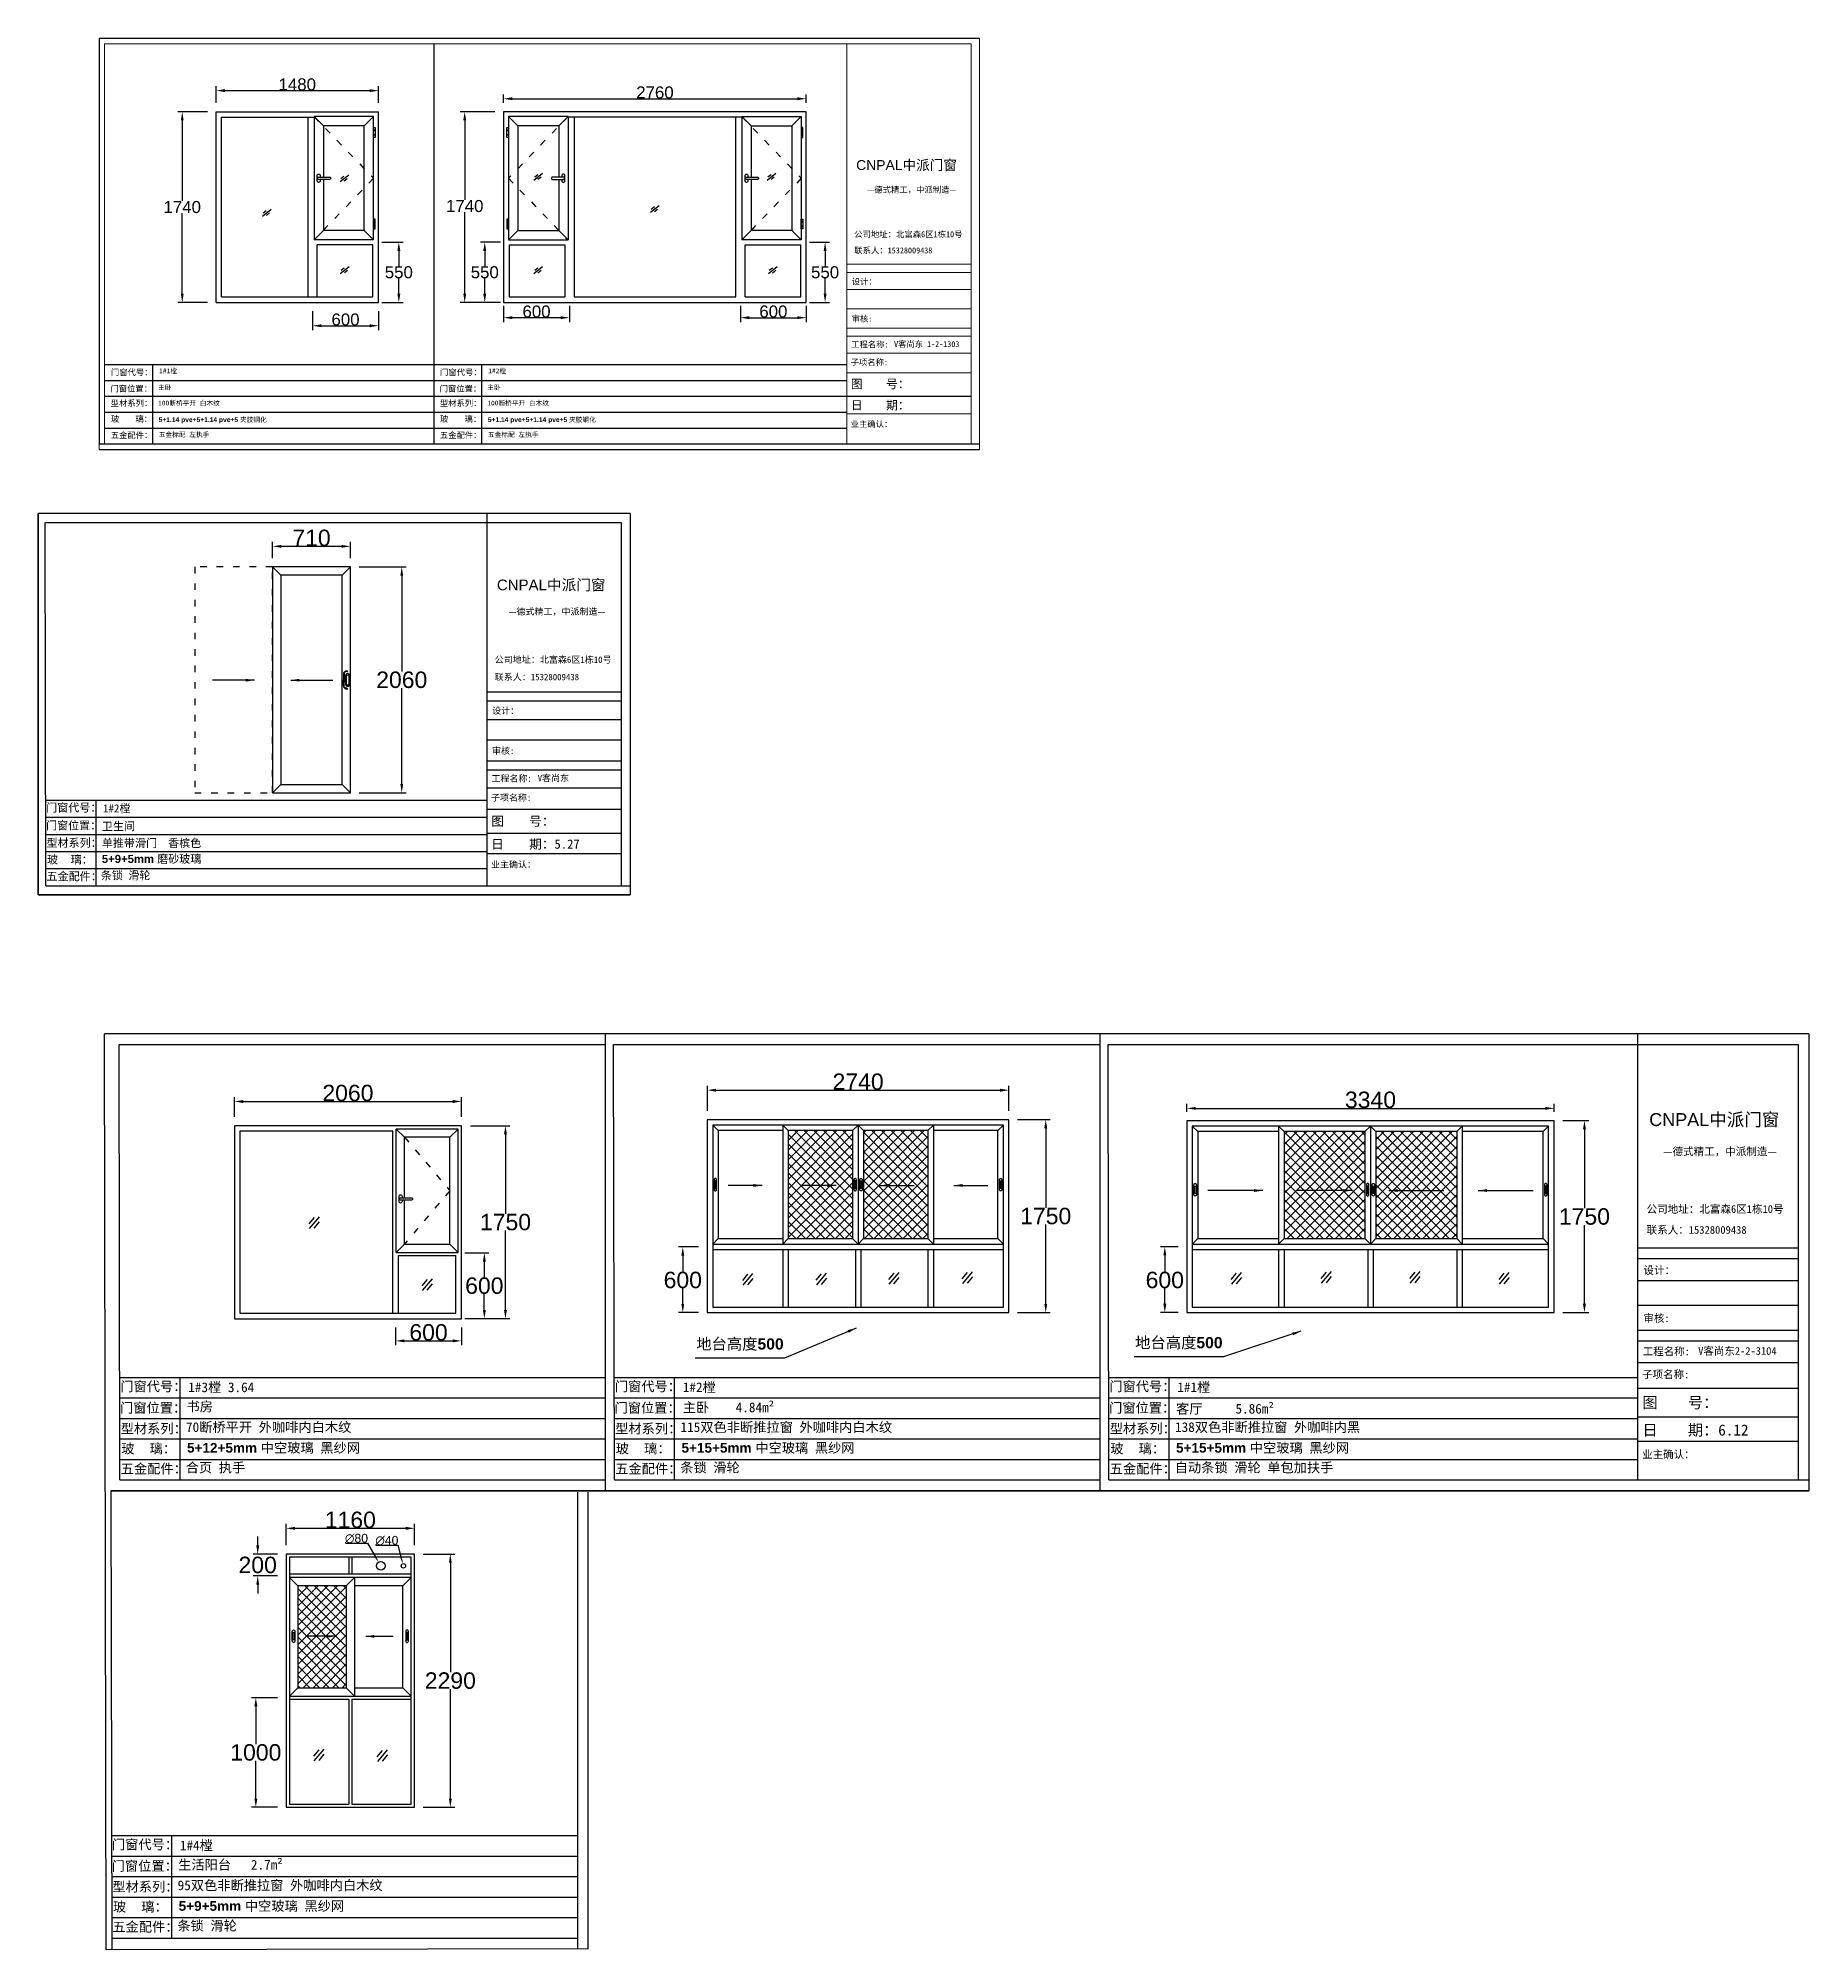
# Model space of a CAD drawing. Header units: inches. Extents: x -138455 to 599497, y -747149 to 13167.
# Drawn here: x 133857 to 150004, y -9799 to 7635 of the extents above; entities that cross this region are included whole.
import ezdxf

# ---------------------------------------------------------------- set-up
doc = ezdxf.new("R2010")
doc.units = ezdxf.units.IN
doc.header["$MEASUREMENT"] = 0
doc.header["$PDMODE"] = 35
doc.header["$PDSIZE"] = -3
doc.linetypes.add('ACAD_ISO03W100', pattern=[30, 12, -18])
doc.layers.add('0 @ 1', color=7, linetype='Continuous')
doc.styles.add('Annotative', font='arialbd.ttf')
doc.styles.add('MtXpl_', font='')
doc.styles.get("Standard").update_dxf_attribs({"font": 'arial.ttf'})
doc.styles.get('MtXpl_').set_extended_font_data('SimSun')
doc.dimstyles.get("Standard").update_dxf_attribs({"dimtxt": 80, "dimasz": 70, "dimexe": 40, "dimexo": 80, "dimgap": 0, "dimtad": 1, "dimtih": 1, "dimtoh": 1, "dimdec": 0, "dimzin": 0, "dimdsep": 46, "dimtxsty": 'Standard', "dimcen": 0.09, "dimadec": 0, "dimazin": 0, "dimtfac": 1, "dimtdec": 0, "dimtofl": 0, "dimtmove": 0, "dimatfit": 3, "dimfxl": 0, "dimtolj": 1, "dimtzin": 0, "dimarcsym": 0})

msp = doc.modelspace()

# ---------------------------------------------------------------- texts
for height, p in [(90.84, (141316.2, 6432.8)), (117.41, (148549.1, -2286.2))]:
    msp.add_text('CNPAL', height=height).set_placement(p)
at = {"style": 'MtXpl_'}
for s, height, p in [('中派门窗', 90.84, (141739.3, 6432.8)), ('—德式精工，中派制造—', 54.505, (141414.6, 6226)), ('公司地址：北富森6区1栋10号', 54.505, (141298.1, 5819.7)), ('联系人：15328009438', 54.505, (141298.1, 5672.6)), ('设计：', 54.17, (141276.2, 5387.8)), ('审核:', 54.17, (141275.2, 5049.3)), ('子项名称:', 54.17, (141266.7, 4653.1)), ('工程名称:', 54.17, (141270.8, 4815)), ('V客尚东 1-2-1303', 54.168, (141661.8, 4818.5)), ('门窗代号：', 54.17, (134519.3, 4561.1)), ('门窗代号：', 54.17, (137521.2, 4561.1)), ('门窗位置：', 54.17, (134515.5, 4412)), ('门窗位置：', 54.17, (137517.5, 4412)), ('图    号：', 78.49, (141268.3, 4442.2)), ('型材系列：', 54.17, (134517.5, 4279.4)), ('玻    璃：', 54.17, (134519.7, 4135.7)), ('型材系列：', 54.17, (137519.4, 4279.4)), ('玻    璃：', 54.17, (137521.6, 4135.7)), ('日    期：', 78.49, (141268.3, 4248.4)), ('五金配件：', 54.17, (134517.7, 3987.2)), ('五金配件：', 54.17, (137519.6, 3987.2)), ('业主确认：', 54.17, (141266.6, 4088.5)), ('中派门窗', 117.41, (149096, -2286.2)), ('—德式精工，中派制造—', 70.445, (148676.3, -2553.5)), ('公司地址：北富森6区1栋10号', 70.445, (148525.7, -3078.6)), ('联系人：15328009438', 70.445, (148525.7, -3268.6)), ('设计：', 70.01, (148497.5, -3636.7)), ('审核:', 70.01, (148496.2, -4074.3)), ('工程名称:', 70.01, (148490.5, -4377)), ('V客尚东2-2-3104', 70.008, (148995.8, -4372.6)), ('子项名称:', 70.01, (148485.2, -4586.4)), ('图    号：', 101.44, (148487.3, -4858.9)), ('日    期：6.12', 101.44, (148487.3, -5109.4)), ('业主确认：', 70.01, (148485.1, -5316))]:
    msp.add_text(s, height=height, dxfattribs=at).set_placement(p)
at = {"layer": '0 @ 1', "style": 'Annotative'}
for s, height, p in [('地台高度500', 102.37, (139857.9, -4324.8)), ('地台高度500', 102.37, (143860.7, -4313)), ('门窗代号：', 88.45, (134604.9, -4704.7)), ('门窗代号：', 88.45, (139114.9, -4704.7)), ('门窗代号：', 88.45, (143625, -4704.7)), ('门窗位置：', 88.45, (134603, -4900.4)), ('门窗位置：', 88.45, (139113, -4900.4)), ('门窗位置：', 88.45, (143623.1, -4900.4)), ('型材系列：', 88.45, (134608.5, -5089.7)), ('型材系列：', 88.45, (139118.6, -5089.7)), ('型材系列：', 88.45, (143628.6, -5089.7)), ('玻    璃：', 88.45, (134614.3, -5272.4)), ('玻    璃：', 88.45, (139124.3, -5272.4)), ('玻    璃：', 88.45, (143634.4, -5272.4)), ('五金配件：', 88.45, (134608.7, -5455.4)), ('五金配件：', 88.45, (139118.8, -5455.4)), ('五金配件：', 88.45, (143628.8, -5455.4)), ('门窗代号：', 88.45, (134528.7, -8883.3)), ('门窗位置：', 88.45, (134526.8, -9079)), ('型材系列：', 88.45, (134532.3, -9268.3)), ('玻    璃：', 88.45, (134538.1, -9451)), ('五金配件：', 88.45, (134532.5, -9634))]:
    msp.add_text(s, height=height, dxfattribs=at).set_placement(p)
at = {"layer": '0 @ 1', "attachment_point": 1, "style": 'Annotative'}
for s, width, heights, insert, char_height in [('{\\fSimSun|b1|i0|c134|p2;1#1樘}', 4396.385, [0], (134958.5, 4623.5), 43.596), ('{\\fSimSun|b1|i0|c134|p2;1#2樘}', 4396.385, [0], (137960.4, 4623.5), 43.596), ('{\\fSimSun|b1|i0|c134|p2;主卧}', 4396.385, [0], (134949.6, 4472.1), 43.596), ('{\\fSimSun|b1|i0|c134|p2;主卧}', 4396.385, [0], (137951.5, 4472.1), 43.596), ('{\\fSimSun|b1|i0|c134|p2;100断桥平开 白木纹}', 4396.385, [0], (134949.6, 4329.9), 43.596), ('5+1.14 pve+5+1.14 pve+5 {\\fSimSun|b1|i0|c134|p2;夹胶钢化}', 4396.385, [56.8], (134954.8, 4178.2), 43.596), ('{\\fSimSun|b1|i0|c134|p2;100断桥平开 白木纹}', 4396.385, [0], (137951.5, 4329.9), 43.596), ('5+1.14 pve+5+1.14 pve+5 {\\fSimSun|b1|i0|c134|p2;夹胶钢化}', 4396.385, [56.8], (137956.7, 4178.2), 43.596), ('{\\fSimSun|b1|i0|c134|p2;五金标配 左执手}', 4396.385, [0], (134955.7, 4041.9), 43.596), ('{\\fSimSun|b1|i0|c134|p2;五金标配 左执手}', 4396.385, [0], (137957.6, 4041.9), 43.596), ('{\\fSimSun|b1|i0|c134|p2;1#3樘 3.64}', 4396.385, [0], (135224.8, -4624.6), 88.447), ('{\\fSimSun|b1|i0|c134|p2;1#2樘}', 4396.385, [0], (139734.9, -4624.6), 88.447), ('{\\fSimSun|b1|i0|c134|p2;1#1樘}', 4396.385, [0], (144244.9, -4624.6), 88.447), ('{\\fSimSun|b1|i0|c134|p2;书房}', 4396.385, [0], (135208.9, -4800.5), 88.447), ('{\\fSimSun|b1|i0|c134|p2;主卧    4.84m²}', 4396.385, [0], (139735.6, -4808), 88.447), ('{\\fSimSun|b1|i0|c134|p2;客厅     5.86m²}', 4396.385, [0], (144233.4, -4820.3), 88.447), ('{\\fSimSun|b1|i0|c134|p2;70断桥平开 外咖啡内白木纹}', 4396.385, [0], (135204.3, -4988.2), 88.447), ('{\\fSimSun|b1|i0|c134|p2;115双色非断推拉窗 外咖啡内白木纹}', 4396.385, [0], (139714.3, -4988.2), 88.447), ('{\\fSimSun|b1|i0|c134|p2;138双色非断推拉窗 外咖啡内黑}', 4396.385, [0], (144224.3, -4988.2), 88.447), ('5+12+5mm {\\fSimSun|b1|i0|c134|p2;中空玻璃 黑纱网}', 5972.399, [0], (135213.3, -5176.7), 88.447), ('5+15+5mm {\\fSimSun|b1|i0|c134|p2;中空玻璃 黑纱网}', 5972.399, [0], (139723.3, -5176.7), 88.447), ('5+15+5mm {\\fSimSun|b1|i0|c134|p2;中空玻璃 黑纱网}', 5972.399, [0], (144233.4, -5176.7), 88.447), ('{\\fSimSun|b1|i0|c134|p2;合页 执手}', 4396.385, [0], (135201.5, -5356.7), 88.447), ('{\\fSimSun|b1|i0|c134|p2;条锁 滑轮 }', 4396.385, [0], (139711.5, -5356.7), 88.447), ('{\\fSimSun|b1|i0|c134|p2;自动条锁 滑轮 单包加扶手}', 4396.385, [0], (144221.5, -5356.7), 88.447), ('{\\fSimSun|b1|i0|c134|p2;1#4樘}', 4396.385, [0], (135148.6, -8803.2), 88.447), ('{\\fSimSun|b1|i0|c134|p2;生活阳台   2.7m²}', 4396.385, [0], (135132.7, -8979.1), 88.447), ('{\\fSimSun|b1|i0|c134|p2;95双色非断推拉窗 外咖啡内白木纹}', 4396.385, [0], (135128, -9166.9), 88.447), ('5+9+5mm {\\fSimSun|b1|i0|c134|p2;中空玻璃 黑纱网}', 5972.399, [0], (135137.1, -9355.4), 88.447), ('{\\fSimSun|b1|i0|c134|p2;条锁 滑轮}', 4396.385, [0], (135125.3, -9535.3), 88.447)]:
    msp.add_mtext_dynamic_manual_height_columns(s, width=width, gutter_width=903.5, heights=heights, dxfattribs=dict(at, insert=insert, char_height=char_height))

# ---------------------------------------------------------------- blocks, each defined once
blk = doc.blocks.new('*D190')
at = {"color": 0, "lineweight": -2, "transparency": 16777216}
for p, q in [((280641, -82265), (281069, -82265)), ((281029, -82345), (281029, -83219)), ((281029, -84245), (281029, -83372)), ((280641, -84325), (281069, -84325))]:
    blk.add_line(p, q, dxfattribs=at)
at = {"color": 0, "transparency": 16777216}
for points in [[(281016, -82345), (281042, -82345), (281029, -82265)], [(281016, -84245), (281042, -84245), (281029, -84325)]]:
    blk.add_solid(points, dxfattribs=at)
at = {"layer": 'Defpoints', "color": 0, "transparency": 16777216}
for p in [(280561, -82265), (280561, -84325), (281029, -84325)]:
    blk.add_point(p, dxfattribs=at)
at = {"color": 0, "transparency": 16777216, "insert": (281029, -83295), "char_height": 150, "attachment_point": 5}
blk.add_mtext('\\A1;2060', dxfattribs=at)
blk = doc.blocks.new('*D191')
at = {"color": 0, "lineweight": -2, "transparency": 16777216}
for p, q in [((279850, -82185), (279850, -82037)), ((279930, -82077), (280480, -82077)), ((280560, -82185), (280560, -82037))]:
    blk.add_line(p, q, dxfattribs=at)
at = {"color": 0, "transparency": 16777216}
for points in [[(279930, -82064), (279930, -82090), (279850, -82077)], [(280480, -82064), (280480, -82090), (280560, -82077)]]:
    blk.add_solid(points, dxfattribs=at)
at = {"layer": 'Defpoints', "color": 0, "transparency": 16777216}
for p in [(280560, -82077), (279850, -82265), (280560, -82265)]:
    blk.add_point(p, dxfattribs=at)
at = {"color": 0, "transparency": 16777216, "insert": (280206, -82001), "char_height": 150, "attachment_point": 5}
blk.add_mtext('\\A1;710', dxfattribs=at)
blk = doc.blocks.new('123hhh')
for centre, radius, start, end in [((280724, -83285), 15, 176.7622, 183.2378), ((280706, -83231), 10, 16.4502, 30.1514), ((280706, -83339), 10, 329.8486, 343.5498)]:
    blk.add_arc(centre, radius, start, end)
for points, knots in [([(280692, -83211), (280689, -83211), (280685, -83210), (280685, -83215), (280690, -83217), (280696, -83217), (280704, -83219), (280711, -83226), (280713, -83239), (280712, -83254), (280711, -83268), (280709, -83277), (280709, -83282), (280709, -83284)], [0, 0, 0, 0, 6.082763, 8.582763, 11.318747, 19.461781, 26.725965, 36.438119, 46.233865, 64.642794, 80.276332, 88.205882, 94.390611, 94.390611, 94.390611, 94.390611]), ([(280692, -83359), (280689, -83359), (280685, -83360), (280685, -83355), (280690, -83353), (280696, -83353), (280704, -83351), (280711, -83344), (280713, -83331), (280712, -83316), (280711, -83302), (280709, -83293), (280709, -83288), (280709, -83286)], [0, 0, 0, 0, 6.082763, 8.582763, 11.318747, 19.461781, 26.725965, 36.438119, 46.233865, 64.642794, 80.276332, 88.205882, 94.390611, 94.390611, 94.390611, 94.390611]), ([(280715, -83226), (280712, -83222), (280707, -83214), (280697, -83212), (280692, -83211)], [0.93741, 0.93741, 0.93741, 0.93741, 13.606526, 29.417915, 29.417915, 29.417915, 29.417915]), ([(280716, -83229), (280716, -83230), (280717, -83234), (280717, -83249), (280717, -83266), (280717, -83280), (280717, -83285)], [1.197256, 1.197256, 1.197256, 1.197256, 5.358743, 14.155697, 44.084834, 57.684594, 57.684594, 57.684594, 57.684594]), ([(280716, -83341), (280716, -83340), (280717, -83336), (280717, -83321), (280717, -83304), (280717, -83290), (280717, -83285)], [1.197256, 1.197256, 1.197256, 1.197256, 5.358743, 14.155697, 44.084834, 57.684594, 57.684594, 57.684594, 57.684594]), ([(280715, -83344), (280712, -83348), (280707, -83356), (280697, -83358), (280692, -83359)], [0.93741, 0.93741, 0.93741, 0.93741, 13.606526, 29.417915, 29.417915, 29.417915, 29.417915])]:
    blk.add_open_spline(points, degree=3, knots=knots)
blk = doc.blocks.new('*D491')
at = {"color": 0, "lineweight": -2, "transparency": 16777216}
for p, q in [((136989, 5775), (137185, 5775)), ((137145, 5695), (137145, 5556)), ((137145, 5305), (137145, 5444)), ((136989, 5225), (137185, 5225))]:
    blk.add_line(p, q, dxfattribs=at)
at = {"color": 0, "transparency": 16777216}
for points in [[(137132, 5695), (137159, 5695), (137145, 5775)], [(137132, 5305), (137159, 5305), (137145, 5225)]]:
    blk.add_solid(points, dxfattribs=at)
at = {"layer": 'Defpoints', "color": 0, "transparency": 16777216}
for p in [(136909, 5775), (136909, 5225), (137145, 5225)]:
    blk.add_point(p, dxfattribs=at)
at = {"color": 0, "transparency": 16777216, "insert": (137145, 5500), "char_height": 110, "attachment_point": 5}
blk.add_mtext('\\A1;550', dxfattribs=at)
blk = doc.blocks.new('*D496')
at = {"color": 0, "lineweight": -2, "transparency": 16777216}
for p, q in [((140891, 5775), (141073, 5775)), ((141033, 5695), (141033, 5556)), ((141033, 5305), (141033, 5444)), ((140891, 5225), (141073, 5225))]:
    blk.add_line(p, q, dxfattribs=at)
at = {"color": 0, "transparency": 16777216}
for points in [[(141020, 5695), (141046, 5695), (141033, 5775)], [(141020, 5305), (141046, 5305), (141033, 5225)]]:
    blk.add_solid(points, dxfattribs=at)
at = {"layer": 'Defpoints', "color": 0, "transparency": 16777216}
for p in [(140811, 5775), (140811, 5225), (141033, 5225)]:
    blk.add_point(p, dxfattribs=at)
at = {"color": 0, "transparency": 16777216, "insert": (141033, 5500), "char_height": 110, "attachment_point": 5}
blk.add_mtext('\\A1;550', dxfattribs=at)
blk = doc.blocks.new('23zdsa')
for p, q in [((141281, -2940), (141266, -2940)), ((141266, -2940), (141266, -3030)), ((141281, -2960), (141266, -2960)), ((141281, -3030), (141281, -2940)), ((141281, -2965), (141266, -2965)), ((141266, -3005), (141281, -3005)), ((141266, -3010), (141281, -3010)), ((141266, -3030), (141281, -3030))]:
    blk.add_line(p, q)
blk = doc.blocks.new('dzcs')
blk.add_lwpolyline([(142096, -3328), (142196, -3328, 0.414214), (142206, -3318), (142206, -3318, 0.414214), (142196, -3308), (142096, -3308, 0.414214), (142086, -3318), (142086, -3318, 0.414214)], format="xyb", close=True)
blk.add_lwpolyline([(142182, -3328), (142182, -3342, 0.414214), (142196, -3355), (142196, -3355, 0.414214), (142209, -3342), (142209, -3294, 0.414214), (142196, -3280), (142196, -3280, 0.414214), (142182, -3294), (142182, -3308)], format="xyb")
blk = doc.blocks.new('*D492')
at = {"color": 0, "lineweight": -2, "transparency": 16777216}
for p, q in [((138101, 5195), (138101, 5046)), ((138621, 5086), (138181, 5086)), ((138701, 5195), (138701, 5046))]:
    blk.add_line(p, q, dxfattribs=at)
at = {"color": 0, "transparency": 16777216}
for points in [[(138181, 5100), (138181, 5073), (138101, 5086)], [(138621, 5100), (138621, 5073), (138701, 5086)]]:
    blk.add_solid(points, dxfattribs=at)
at = {"layer": 'Defpoints', "color": 0, "transparency": 16777216}
for p in [(138101, 5275), (138701, 5275), (138101, 5086)]:
    blk.add_point(p, dxfattribs=at)
at = {"color": 0, "transparency": 16777216, "insert": (138401, 5142), "char_height": 110, "attachment_point": 5}
blk.add_mtext('\\A1;600', dxfattribs=at)
blk = doc.blocks.new('*D493')
at = {"color": 0, "lineweight": -2, "transparency": 16777216}
for p, q in [((140261, 5195), (140261, 5046)), ((140341, 5086), (140781, 5086)), ((140861, 5195), (140861, 5046))]:
    blk.add_line(p, q, dxfattribs=at)
at = {"color": 0, "transparency": 16777216}
for points in [[(140341, 5100), (140341, 5073), (140261, 5086)], [(140781, 5100), (140781, 5073), (140861, 5086)]]:
    blk.add_solid(points, dxfattribs=at)
at = {"layer": 'Defpoints', "color": 0, "transparency": 16777216}
for p in [(140261, 5275), (140861, 5275), (140861, 5086)]:
    blk.add_point(p, dxfattribs=at)
at = {"color": 0, "transparency": 16777216, "insert": (140561, 5142), "char_height": 110, "attachment_point": 5}
blk.add_mtext('\\A1;600', dxfattribs=at)
blk = doc.blocks.new('*D494')
at = {"color": 0, "lineweight": -2, "transparency": 16777216}
for p, q in [((138071, 5775), (137889, 5775)), ((137929, 5695), (137929, 5556)), ((137929, 5305), (137929, 5444)), ((138071, 5225), (137889, 5225))]:
    blk.add_line(p, q, dxfattribs=at)
at = {"color": 0, "transparency": 16777216}
for points in [[(137915, 5695), (137942, 5695), (137929, 5775)], [(137915, 5305), (137942, 5305), (137929, 5225)]]:
    blk.add_solid(points, dxfattribs=at)
at = {"layer": 'Defpoints', "color": 0, "transparency": 16777216}
for p in [(138151, 5775), (137929, 5225), (138151, 5225)]:
    blk.add_point(p, dxfattribs=at)
at = {"color": 0, "transparency": 16777216, "insert": (137929, 5500), "char_height": 110, "attachment_point": 5}
blk.add_mtext('\\A1;550', dxfattribs=at)
blk = doc.blocks.new('*D497')
at = {"color": 0, "lineweight": -2, "transparency": 16777216}
for p, q in [((138101, 7045), (138101, 7123)), ((138181, 7083), (140781, 7083)), ((140861, 7045), (140861, 7123))]:
    blk.add_line(p, q, dxfattribs=at)
at = {"color": 0, "transparency": 16777216}
for points in [[(138181, 7097), (138181, 7070), (138101, 7083)], [(140781, 7097), (140781, 7070), (140861, 7083)]]:
    blk.add_solid(points, dxfattribs=at)
at = {"layer": 'Defpoints', "color": 0, "transparency": 16777216}
for p in [(140861, 7083), (138101, 6965), (140861, 6965)]:
    blk.add_point(p, dxfattribs=at)
at = {"color": 0, "transparency": 16777216, "insert": (139481, 7140), "char_height": 110, "attachment_point": 5}
blk.add_mtext('\\A1;2760', dxfattribs=at)
blk = doc.blocks.new('*D495')
at = {"color": 0, "lineweight": -2, "transparency": 16777216}
for p, q in [((136359, 5145), (136359, 4973)), ((136959, 5145), (136959, 4973)), ((136439, 5013), (136879, 5013))]:
    blk.add_line(p, q, dxfattribs=at)
at = {"color": 0, "transparency": 16777216}
for points in [[(136439, 5026), (136439, 4999), (136359, 5013)], [(136879, 5026), (136879, 4999), (136959, 5013)]]:
    blk.add_solid(points, dxfattribs=at)
at = {"layer": 'Defpoints', "color": 0, "transparency": 16777216}
for p in [(136359, 5225), (136959, 5225), (136959, 5013)]:
    blk.add_point(p, dxfattribs=at)
at = {"color": 0, "transparency": 16777216, "insert": (136659, 5069), "char_height": 110, "attachment_point": 5}
blk.add_mtext('\\A1;600', dxfattribs=at)
blk = doc.blocks.new('*D498')
at = {"color": 0, "lineweight": -2, "transparency": 16777216}
for p, q in [((138021, 6965), (137706, 6965)), ((137746, 6885), (137746, 6160)), ((137746, 5305), (137746, 6048)), ((138021, 5225), (137706, 5225))]:
    blk.add_line(p, q, dxfattribs=at)
at = {"color": 0, "transparency": 16777216}
for points in [[(137733, 6885), (137759, 6885), (137746, 6965)], [(137733, 5305), (137759, 5305), (137746, 5225)]]:
    blk.add_solid(points, dxfattribs=at)
at = {"layer": 'Defpoints', "color": 0, "transparency": 16777216}
for p in [(138101, 6965), (137746, 5225), (138101, 5225)]:
    blk.add_point(p, dxfattribs=at)
at = {"color": 0, "transparency": 16777216, "insert": (137746, 6104), "char_height": 110, "attachment_point": 5}
blk.add_mtext('\\A1;1740', dxfattribs=at)
blk = doc.blocks.new('*D499')
at = {"color": 0, "lineweight": -2, "transparency": 16777216}
for p, q in [((135479, 7045), (135479, 7197)), ((135559, 7157), (136879, 7157)), ((136959, 7045), (136959, 7197))]:
    blk.add_line(p, q, dxfattribs=at)
at = {"color": 0, "transparency": 16777216}
for points in [[(135559, 7171), (135559, 7144), (135479, 7157)], [(136879, 7171), (136879, 7144), (136959, 7157)]]:
    blk.add_solid(points, dxfattribs=at)
at = {"layer": 'Defpoints', "color": 0, "transparency": 16777216}
for p in [(136959, 7157), (135479, 6965), (136959, 6965)]:
    blk.add_point(p, dxfattribs=at)
at = {"color": 0, "transparency": 16777216, "insert": (136219, 7213), "char_height": 110, "attachment_point": 5}
blk.add_mtext('\\A1;1480', dxfattribs=at)
blk = doc.blocks.new('*D500')
at = {"color": 0, "lineweight": -2, "transparency": 16777216}
for p, q in [((135399, 6965), (135130, 6965)), ((135170, 6885), (135170, 6151)), ((135170, 5305), (135170, 6039)), ((135399, 5225), (135130, 5225))]:
    blk.add_line(p, q, dxfattribs=at)
at = {"color": 0, "transparency": 16777216}
for points in [[(135157, 6885), (135183, 6885), (135170, 6965)], [(135157, 5305), (135183, 5305), (135170, 5225)]]:
    blk.add_solid(points, dxfattribs=at)
at = {"layer": 'Defpoints', "color": 0, "transparency": 16777216}
for p in [(135170, 6965), (135479, 6965), (135479, 5225)]:
    blk.add_point(p, dxfattribs=at)
at = {"color": 0, "transparency": 16777216, "insert": (135170, 6095), "char_height": 110, "attachment_point": 5}
blk.add_mtext('\\A1;1740', dxfattribs=at)
blk = doc.blocks.new('*D566')
at = {"color": 0, "lineweight": -2, "transparency": 16777216}
for p, q in [((137368, -6190), (137655, -6190)), ((137615, -6270), (137615, -7268)), ((137615, -8420), (137615, -7421)), ((137368, -8500), (137655, -8500))]:
    blk.add_line(p, q, dxfattribs=at)
at = {"color": 0, "transparency": 16777216}
for points in [[(137602, -6270), (137628, -6270), (137615, -6190)], [(137602, -8420), (137628, -8420), (137615, -8500)]]:
    blk.add_solid(points, dxfattribs=at)
at = {"layer": 'Defpoints', "color": 0, "transparency": 16777216}
for p in [(137288, -6190), (137288, -8500), (137615, -8500)]:
    blk.add_point(p, dxfattribs=at)
at = {"color": 0, "transparency": 16777216, "insert": (137615, -7345), "char_height": 150, "attachment_point": 5}
blk.add_mtext('\\A1;2290', dxfattribs=at)
blk = doc.blocks.new('*D567')
at = {"color": 0, "lineweight": -2, "transparency": 16777216}
for p, q in [((136118, -6110), (136118, -5915)), ((137288, -6110), (137288, -5915)), ((136198, -5955), (137208, -5955))]:
    blk.add_line(p, q, dxfattribs=at)
at = {"color": 0, "transparency": 16777216}
for points in [[(136198, -5942), (136198, -5969), (136118, -5955)], [(137208, -5942), (137208, -5969), (137288, -5955)]]:
    blk.add_solid(points, dxfattribs=at)
at = {"layer": 'Defpoints', "color": 0, "transparency": 16777216}
for p in [(137288, -5955), (136118, -6190), (137288, -6190)]:
    blk.add_point(p, dxfattribs=at)
at = {"color": 0, "transparency": 16777216, "insert": (136703, -5879), "char_height": 150, "attachment_point": 5}
blk.add_mtext('\\A1;1160', dxfattribs=at)
blk = doc.blocks.new('*D568')
at = {"color": 0, "lineweight": -2, "transparency": 16777216}
for p, q in [((135858, -6110), (135858, -6030)), ((136038, -6190), (135818, -6190)), ((136038, -6390), (135818, -6390)), ((135858, -6470), (135858, -6550))]:
    blk.add_line(p, q, dxfattribs=at)
at = {"color": 0, "transparency": 16777216}
for points in [[(135845, -6110), (135872, -6110), (135858, -6190)], [(135845, -6470), (135872, -6470), (135858, -6390)]]:
    blk.add_solid(points, dxfattribs=at)
at = {"layer": 'Defpoints', "color": 0, "transparency": 16777216}
for p in [(136118, -6190), (135858, -6390), (136118, -6390)]:
    blk.add_point(p, dxfattribs=at)
at = {"color": 0, "transparency": 16777216, "insert": (135858, -6290), "char_height": 150, "attachment_point": 5}
blk.add_mtext('\\A1;200', dxfattribs=at)
blk = doc.blocks.new('*D575')
at = {"color": 0, "lineweight": -2, "transparency": 16777216}
for p, q in [((136038, -7500), (135801, -7500)), ((135841, -7580), (135841, -7923)), ((135841, -8420), (135841, -8076)), ((136038, -8500), (135801, -8500))]:
    blk.add_line(p, q, dxfattribs=at)
at = {"color": 0, "transparency": 16777216}
for points in [[(135828, -7580), (135855, -7580), (135841, -7500)], [(135828, -8420), (135855, -8420), (135841, -8500)]]:
    blk.add_solid(points, dxfattribs=at)
at = {"layer": 'Defpoints', "color": 0, "transparency": 16777216}
for p in [(136118, -7500), (135841, -8500), (136118, -8500)]:
    blk.add_point(p, dxfattribs=at)
at = {"color": 0, "transparency": 16777216, "insert": (135841, -8000), "char_height": 150, "attachment_point": 5}
blk.add_mtext('\\A1;1000', dxfattribs=at)
blk = doc.blocks.new('123as')
at = {"color": 0}
for p, q in [((90189, 51387), (90252, 51462)), ((90194, 51330), (90312, 51470)), ((90251, 51335), (90314, 51410))]:
    blk.add_line(p, q, dxfattribs=at)
blk = doc.blocks.new('123z')
at = {"color": 0}
for points in [[(94078, 52755), (94078, 52755, 0.414214), (94088, 52765), (94088, 52845, 0.414214), (94078, 52855), (94078, 52855, 0.414214), (94068, 52845), (94068, 52765, 0.414214)], [(94078, 52775), (94078, 52775, 0.414214), (94083, 52780), (94083, 52830, 0.414214), (94078, 52835), (94078, 52835, 0.414214), (94073, 52830), (94073, 52780, 0.414214)]]:
    blk.add_lwpolyline(points, format="xyb", close=True, dxfattribs=at)
blk = doc.blocks.new('*D576')
at = {"color": 0, "lineweight": -2, "transparency": 16777216}
for p, q in [((136658, -6091), (136859, -6091)), ((136859, -6091), (136940, -6228)), ((136981, -6297), (136981, -6297)), ((136981, -6297), (136981, -6297))]:
    blk.add_line(p, q, dxfattribs=at)
at = {"color": 0, "transparency": 16777216}
blk.add_solid([(136946, -6225), (136934, -6232), (136960, -6263)], dxfattribs=at)
at = {"layer": 'Defpoints', "color": 0, "transparency": 16777216}
for p in [(136960, -6263), (137001, -6332)]:
    blk.add_point(p, dxfattribs=at)
at = {"color": 0, "transparency": 16777216, "insert": (136759, -6048), "char_height": 80, "attachment_point": 5}
blk.add_mtext('\\A1;∅80', dxfattribs=at)
blk = doc.blocks.new('*D577')
at = {"color": 0, "lineweight": -2, "transparency": 16777216}
for p, q in [((136935, -6110), (137137, -6110)), ((137137, -6110), (137171, -6239)), ((137187, -6297), (137187, -6297)), ((137187, -6297), (137187, -6297))]:
    blk.add_line(p, q, dxfattribs=at)
at = {"color": 0, "transparency": 16777216}
blk.add_solid([(137178, -6238), (137165, -6241), (137181, -6278)], dxfattribs=at)
at = {"layer": 'Defpoints', "color": 0, "transparency": 16777216}
for p in [(137181, -6278), (137192, -6317)]:
    blk.add_point(p, dxfattribs=at)
at = {"color": 0, "transparency": 16777216, "insert": (137036, -6067), "char_height": 80, "attachment_point": 5}
blk.add_mtext('\\A1;∅40', dxfattribs=at)
blk = doc.blocks.new('*D569')
at = {"color": 0, "lineweight": -2, "transparency": 16777216}
for p, q in [((144332, -2157), (144332, -2085)), ((147682, -2157), (147682, -2085)), ((144412, -2125), (147602, -2125))]:
    blk.add_line(p, q, dxfattribs=at)
at = {"color": 0, "transparency": 16777216}
for points in [[(144412, -2112), (144412, -2138), (144332, -2125)], [(147602, -2112), (147602, -2138), (147682, -2125)]]:
    blk.add_solid(points, dxfattribs=at)
at = {"layer": 'Defpoints', "color": 0, "transparency": 16777216}
for p in [(144332, -2237), (147682, -2125), (147682, -2237)]:
    blk.add_point(p, dxfattribs=at)
at = {"color": 0, "transparency": 16777216, "insert": (146007, -2048), "char_height": 150, "attachment_point": 5}
blk.add_mtext('\\A1;3340', dxfattribs=at)
blk = doc.blocks.new('*D570')
at = {"color": 0, "lineweight": -2, "transparency": 16777216}
for p, q in [((147762, -2237), (147998, -2237)), ((147958, -2317), (147958, -3036)), ((147958, -3907), (147958, -3189)), ((147762, -3987), (147998, -3987))]:
    blk.add_line(p, q, dxfattribs=at)
at = {"color": 0, "transparency": 16777216}
for points in [[(147945, -2317), (147972, -2317), (147958, -2237)], [(147945, -3907), (147972, -3907), (147958, -3987)]]:
    blk.add_solid(points, dxfattribs=at)
at = {"layer": 'Defpoints', "color": 0, "transparency": 16777216}
for p in [(147682, -2237), (147682, -3987), (147958, -3987)]:
    blk.add_point(p, dxfattribs=at)
at = {"color": 0, "transparency": 16777216, "insert": (147958, -3112), "char_height": 150, "attachment_point": 5}
blk.add_mtext('\\A1;1750', dxfattribs=at)
blk = doc.blocks.new('*D578')
at = {"color": 0, "lineweight": -2, "transparency": 16777216}
for p, q in [((144252, -3387), (144091, -3387)), ((144131, -3467), (144131, -3614)), ((144131, -3907), (144131, -3767)), ((144252, -3987), (144091, -3987))]:
    blk.add_line(p, q, dxfattribs=at)
at = {"color": 0, "transparency": 16777216}
for points in [[(144118, -3467), (144145, -3467), (144131, -3387)], [(144118, -3907), (144145, -3907), (144131, -3987)]]:
    blk.add_solid(points, dxfattribs=at)
at = {"layer": 'Defpoints', "color": 0, "transparency": 16777216}
for p in [(144332, -3387), (144131, -3987), (144332, -3987)]:
    blk.add_point(p, dxfattribs=at)
at = {"color": 0, "transparency": 16777216, "insert": (144131, -3691), "char_height": 150, "attachment_point": 5}
blk.add_mtext('\\A1;600', dxfattribs=at)
blk = doc.blocks.new('*D573')
at = {"color": 0, "lineweight": -2, "transparency": 16777216}
for p, q in [((135646, -2203), (135646, -2022)), ((135726, -2062), (137636, -2062)), ((137716, -2203), (137716, -2022))]:
    blk.add_line(p, q, dxfattribs=at)
at = {"color": 0, "transparency": 16777216}
for points in [[(135726, -2049), (135726, -2076), (135646, -2062)], [(137636, -2049), (137636, -2076), (137716, -2062)]]:
    blk.add_solid(points, dxfattribs=at)
at = {"layer": 'Defpoints', "color": 0, "transparency": 16777216}
for p in [(137716, -2062), (135646, -2283), (137716, -2283)]:
    blk.add_point(p, dxfattribs=at)
at = {"color": 0, "transparency": 16777216, "insert": (136681, -1986), "char_height": 150, "attachment_point": 5}
blk.add_mtext('\\A1;2060', dxfattribs=at)
blk = doc.blocks.new('*D574')
at = {"color": 0, "lineweight": -2, "transparency": 16777216}
for p, q in [((137798, -2283), (138158, -2283)), ((138118, -2363), (138118, -3087)), ((138118, -3963), (138118, -3240)), ((137796, -4043), (138158, -4043))]:
    blk.add_line(p, q, dxfattribs=at)
at = {"color": 0, "transparency": 16777216}
for points in [[(138104, -2363), (138131, -2363), (138118, -2283)], [(138104, -3963), (138131, -3963), (138118, -4043)]]:
    blk.add_solid(points, dxfattribs=at)
at = {"layer": 'Defpoints', "color": 0, "transparency": 16777216}
for p in [(137718, -2283), (137716, -4043), (138118, -4043)]:
    blk.add_point(p, dxfattribs=at)
at = {"color": 0, "transparency": 16777216, "insert": (138118, -3163), "char_height": 150, "attachment_point": 5}
blk.add_mtext('\\A1;1750', dxfattribs=at)
blk = doc.blocks.new('*D564')
at = {"color": 0, "lineweight": -2, "transparency": 16777216}
for p, q in [((137116, -4123), (137116, -4286)), ((137716, -4123), (137716, -4286)), ((137196, -4246), (137636, -4246))]:
    blk.add_line(p, q, dxfattribs=at)
at = {"color": 0, "transparency": 16777216}
for points in [[(137196, -4232), (137196, -4259), (137116, -4246)], [(137636, -4232), (137636, -4259), (137716, -4246)]]:
    blk.add_solid(points, dxfattribs=at)
at = {"layer": 'Defpoints', "color": 0, "transparency": 16777216}
for p in [(137116, -4043), (137716, -4043), (137716, -4246)]:
    blk.add_point(p, dxfattribs=at)
at = {"color": 0, "transparency": 16777216, "insert": (137416, -4169), "char_height": 150, "attachment_point": 5}
blk.add_mtext('\\A1;600', dxfattribs=at)
blk = doc.blocks.new('*D565')
at = {"color": 0, "lineweight": -2, "transparency": 16777216}
for p, q in [((137746, -3443), (137965, -3443)), ((137925, -3523), (137925, -3667)), ((137925, -3963), (137925, -3820)), ((137746, -4043), (137965, -4043))]:
    blk.add_line(p, q, dxfattribs=at)
at = {"color": 0, "transparency": 16777216}
for points in [[(137912, -3523), (137939, -3523), (137925, -3443)], [(137912, -3963), (137939, -3963), (137925, -4043)]]:
    blk.add_solid(points, dxfattribs=at)
at = {"layer": 'Defpoints', "color": 0, "transparency": 16777216}
for p in [(137666, -3443), (137666, -4043), (137925, -4043)]:
    blk.add_point(p, dxfattribs=at)
at = {"color": 0, "transparency": 16777216, "insert": (137925, -3743), "char_height": 150, "attachment_point": 5}
blk.add_mtext('\\A1;600', dxfattribs=at)
blk = doc.blocks.new('*D571')
at = {"color": 0, "lineweight": -2, "transparency": 16777216}
for p, q in [((139959, -2148), (139959, -1919)), ((140039, -1959), (142629, -1959)), ((142709, -2148), (142709, -1919))]:
    blk.add_line(p, q, dxfattribs=at)
at = {"color": 0, "transparency": 16777216}
for points in [[(140039, -1946), (140039, -1973), (139959, -1959)], [(142629, -1946), (142629, -1973), (142709, -1959)]]:
    blk.add_solid(points, dxfattribs=at)
at = {"layer": 'Defpoints', "color": 0, "transparency": 16777216}
for p in [(142709, -1959), (139959, -2228), (142709, -2228)]:
    blk.add_point(p, dxfattribs=at)
at = {"color": 0, "transparency": 16777216, "insert": (141334, -1883), "char_height": 150, "attachment_point": 5}
blk.add_mtext('\\A1;2740', dxfattribs=at)
blk = doc.blocks.new('*D572')
at = {"color": 0, "lineweight": -2, "transparency": 16777216}
for p, q in [((142789, -2228), (143085, -2228)), ((143045, -2308), (143045, -3032)), ((143045, -3908), (143045, -3185)), ((142789, -3988), (143085, -3988))]:
    blk.add_line(p, q, dxfattribs=at)
at = {"color": 0, "transparency": 16777216}
for points in [[(143032, -2308), (143059, -2308), (143045, -2228)], [(143032, -3908), (143059, -3908), (143045, -3988)]]:
    blk.add_solid(points, dxfattribs=at)
at = {"layer": 'Defpoints', "color": 0, "transparency": 16777216}
for p in [(142709, -2228), (142709, -3988), (143045, -3988)]:
    blk.add_point(p, dxfattribs=at)
at = {"color": 0, "transparency": 16777216, "insert": (143045, -3108), "char_height": 150, "attachment_point": 5}
blk.add_mtext('\\A1;1750', dxfattribs=at)
blk = doc.blocks.new('*D579')
at = {"color": 0, "lineweight": -2, "transparency": 16777216}
for p, q in [((139879, -3388), (139695, -3388)), ((139735, -3468), (139735, -3615)), ((139735, -3908), (139735, -3768)), ((139879, -3988), (139695, -3988))]:
    blk.add_line(p, q, dxfattribs=at)
at = {"color": 0, "transparency": 16777216}
for points in [[(139722, -3468), (139748, -3468), (139735, -3388)], [(139722, -3908), (139748, -3908), (139735, -3988)]]:
    blk.add_solid(points, dxfattribs=at)
at = {"layer": 'Defpoints', "color": 0, "transparency": 16777216}
for p in [(139959, -3388), (139735, -3988), (139959, -3988)]:
    blk.add_point(p, dxfattribs=at)
at = {"color": 0, "transparency": 16777216, "insert": (139735, -3691), "char_height": 150, "attachment_point": 5}
blk.add_mtext('\\A1;600', dxfattribs=at)
blk = doc.blocks.new('m1')
for p, q in [((283111.2, -81776.7), (277713.5, -81776.7)), ((277713.5, -81776.7), (277713.5, -85254.8)), ((277713.5, -81776.7), (277713.5, -85172.7)), ((277713.5, -85254.8), (277713.5, -81776.7)), ((277783.4, -85172.7), (277777.3, -81858.4)), ((277783.1, -81858.4), (283029.5, -81858.4)), ((281806, -81776.7), (281806, -85172.7)), ((283029.5, -81858.4), (283029.5, -85172.7)), ((283111.2, -81776.7), (283111.2, -85172.7)), ((283111.2, -81776.7), (283111.2, -85254.8)), ((279925.5, -82340.1), (279850.5, -82265.1)), ((280485.5, -82340.1), (280560.5, -82265.1)), ((281806, -83405), (283029.5, -83405)), ((281806, -83486.7), (283029.5, -83486.7)), ((281806, -83655.1), (283029.5, -83655.1)), ((281806, -83842.4), (283029.5, -83842.4)), ((281806, -84032.7), (283029.5, -84032.7)), ((281806, -84114.3), (283029.5, -84114.3)), ((279925.5, -84250.1), (279850.5, -84325.1)), ((280485.5, -84250.1), (280560.5, -84325.1)), ((281806, -84279.5), (283029.5, -84279.5)), ((277783.1, -84391.8), (281806, -84391.8)), ((277783.1, -84548), (281806, -84548)), ((278238.8, -84391.8), (278238.8, -85172.7)), ((281806, -84473.1), (283029.5, -84473.1)), ((277783.1, -84704.2), (281806, -84704.2)), ((281806, -84693), (283029.5, -84693)), ((277783.1, -84860.4), (281806, -84860.4)), ((281806, -84878.2), (283029.5, -84878.2)), ((277783.1, -85016.6), (281806, -85016.6)), ((277783.4, -85172.7), (283111.2, -85172.7)), ((277713.5, -85254.8), (283111.2, -85254.8))]:
    blk.add_line(p, q)
at = {"linetype": 'ACAD_ISO03W100', "ltscale": 5}
blk.add_lwpolyline([(279140.5, -84325.1), (279850.5, -84325.1), (279850.5, -82265.1), (279140.5, -82265.1)], close=True, dxfattribs=at)
for points in [[(279850.5, -84325.1), (280560.5, -84325.1), (280560.5, -82265.1), (279850.5, -82265.1)], [(279925.5, -84250.1), (280485.5, -84250.1), (280485.5, -82340.1), (279925.5, -82340.1)], [(280524.2, -83248.4), (280545.5, -83248.4), (280545.5, -83342.2), (280524.2, -83342.2)], [(280524.2, -83248.4), (280545.5, -83248.4), (280545.5, -83342.2), (280524.2, -83342.2)]]:
    blk.add_lwpolyline(points, close=True)
blk.add_lwpolyline([(280534.3, -83234.7), (280535.9, -83234.7, -0.4142136), (280549.9, -83248.7), (280549.9, -83341.5, -0.4142136), (280535.9, -83355.5), (280534.3, -83355.5, -0.4142136), (280520.3, -83341.5), (280520.3, -83248.7, -0.4142136)], format="xyb", close=True)
blk.add_lwpolyline([(280534.3, -83234.7), (280535.9, -83234.7, -0.4142136), (280549.9, -83248.7), (280549.9, -83341.5, -0.4142136), (280535.9, -83355.5), (280534.3, -83355.5, -0.4142136), (280520.3, -83341.5), (280520.3, -83248.7, -0.4142136)], format="xyb", close=True)
blk.add_lwpolyline([(283111.2, -85254.8), (277713.5, -85254.8)])
at = {"xscale": -1.127890212179524, "yscale": 1.127890212179524, "zscale": 1.127890212179524}
blk.add_blockref('123hhh', (597116.6, 10641.2), dxfattribs=at)
blk.add_text('CNPAL', height=98.01).set_placement((281896.5, -82478.2))
at = {"style": 'MtXpl_'}
for s, height, p in [('中派门窗', 98.01, (282353, -82478.2)), ('—德式精工，中派制造—', 58.805, (282002.7, -82701.3)), ('公司地址：北富森6区1栋10号', 58.805, (281877, -83139.7)), ('联系人：15328009438', 58.805, (281877, -83298.3)), ('设计：', 58.44, (281853.4, -83605.6)), ('审核:', 58.44, (281852.3, -83970.9)), ('工程名称:', 58.44, (281847.6, -84223.6)), ('V客尚东', 58.44, (282269.4, -84219.9)), ('子项名称:', 58.44, (281843.2, -84398.3)), ('图    号：', 84.68, (281844.9, -84625.8)), ('日    期：5.27', 84.679, (281844.9, -84834.9)), ('业主确认：', 58.44, (281843.1, -85007.4))]:
    blk.add_text(s, height=height, dxfattribs=at).set_placement(p)
at = {"layer": '0 @ 1', "style": 'Annotative'}
for s, p in [('门窗代号：', (277786, -84497.1)), ('门窗位置：', (277784.4, -84660.5)), ('型材系列：', (277789, -84818.5)), ('玻    璃：', (277793.8, -84971)), ('五金配件：', (277789.2, -85123.7))]:
    blk.add_text(s, height=73.83, dxfattribs=at).set_placement(p)
at = {"layer": '0 @ 1', "char_height": 73.833, "attachment_point": 1, "style": 'Annotative'}
for s, width, insert in [('{\\fSimSun|b1|i0|c134|p2;1#2樘}', 4396.385, (278303.5, -84430.2)), ('{\\fSimSun|b1|i0|c134|p2;卫生间    }', 4396.385, (278293.9, -84593.6)), ('5+9+5mm {\\fSimSun|b1|i0|c134|p2;磨砂玻璃}', 5972.399, (278293.8, -84891.1)), ('{\\fSimSun|b1|i0|c134|p2;单推带滑门  香槟色}', 4396.385, (278293.9, -84747)), ('{\\fSimSun|b1|i0|c134|p2;条锁 滑轮 }', 4396.385, (278284, -85041.4))]:
    blk.add_mtext_dynamic_manual_height_columns(s, width=width, gutter_width=903.5, heights=[0], dxfattribs=dict(at, insert=insert))
dim = blk.add_linear_dim(base=(280560.5, -82077.1), p1=(279850.5, -82265.1), p2=(280560.5, -82265.1), dimstyle='Standard', override={"dimtxt": 150, "dimasz": 80})
dim.commit()
dim.dimension.update_dxf_attribs({"geometry": '*D191', "text_midpoint": (280205.5, -82000.5)})
dim = blk.add_linear_dim(base=(281029, -84325.1), p1=(280560.5, -82265.1), p2=(280560.5, -84325.1), angle=90, dimstyle='Standard', override={"dimtxt": 150, "dimasz": 80})
dim.commit()
dim.dimension.update_dxf_attribs({"geometry": '*D190', "text_midpoint": (281029, -83295.1)})
for points in [[(279685, -83298), (279301.5, -83298)], [(280016, -83298), (280399.5, -83298)]]:
    blk.add_leader(points, dimstyle='Standard', override={"dimtxt": 150, "dimasz": 80, "dimgap": 0, "dimtad": 0})

# ---------------------------------------------------------------- dimensions: what is measured, and where the dimension line sits
for base, p1, p2, override, picture, middle in [((136959.4, 7157.3), (135479.4, 6965.2), (136959.4, 6965.2), {"dimtxt": 110, "dimasz": 80}, '*D499', (136219.4, 7213.4)), ((140860.8, 7083.5), (138100.8, 6965.2), (140860.8, 6965.2), {"dimtxt": 110, "dimasz": 80}, '*D497', (139480.8, 7139.6)), ((138100.8, 5086.2), (138700.8, 5275.2), (138100.8, 5275.2), {"dimtxt": 110, "dimasz": 80}, '*D492', (138400.8, 5142.3)), ((136959.4, 5012.6), (136359.4, 5225.2), (136959.4, 5225.2), {"dimtxt": 110, "dimasz": 80}, '*D495', (136659.4, 5068.7)), ((137716.2, -4245.7), (137116.2, -4043.4), (137716.2, -4043.4), {"dimtxt": 150, "dimasz": 80}, '*D564', (137416.2, -4169.1))]:
    dim = msp.add_linear_dim(base=base, p1=p1, p2=p2, dimstyle='Standard', override=override)
    dim.commit()
    dim.dimension.update_dxf_attribs({"geometry": picture, "text_midpoint": middle})
for base, p1, p2, angle, picture, middle in [((135170, 6965.2), (135479.4, 5225.2), (135479.4, 6965.2), 90, '*D500', (135170, 6095.2)), ((137145.2, 5225.2), (136909.4, 5775.2), (136909.4, 5225.2), 90, '*D491', (137145.2, 5500.2)), ((137928.7, 5225.2), (138150.8, 5775.2), (138150.8, 5225.2), 90, '*D494', (137928.7, 5500.2)), ((141032.9, 5225.2), (140810.8, 5775.2), (140810.8, 5225.2), 90, '*D496', (141032.9, 5500.2)), ((140860.8, 5086.2), (140260.8, 5275.2), (140860.8, 5275.2), 180, '*D493', (140560.8, 5142.3))]:
    dim = msp.add_linear_dim(base=base, p1=p1, p2=p2, angle=angle, dimstyle='Standard', override={"dimtxt": 110, "dimasz": 80})
    dim.commit()
    dim.dimension.update_dxf_attribs({"geometry": picture, "text_midpoint": middle})
for base, p1, p2, override, picture, middle in [((137746.1, 5225.2), (138100.8, 6965.2), (138100.8, 5225.2), {"dimtxt": 110, "dimasz": 80}, '*D498', (137746.1, 6104.2)), ((147958.3, -3987.4), (147681.9, -2237.4), (147681.9, -3987.4), {"dimtxt": 150, "dimasz": 80}, '*D570', (147958.3, -3112.4)), ((137925.3, -4043.4), (137666.2, -3443.4), (137666.2, -4043.4), {"dimtxt": 150, "dimasz": 80}, '*D565', (137925.3, -3743.4)), ((139735.1, -3988.4), (139958.7, -3388.4), (139958.7, -3988.4), {"dimtxt": 150, "dimasz": 80}, '*D579', (139735.1, -3691.5)), ((144131.3, -3987.4), (144331.9, -3387.4), (144331.9, -3987.4), {"dimtxt": 150, "dimasz": 80}, '*D578', (144131.3, -3690.9)), ((135858.5, -6389.8), (136118, -6189.8), (136118, -6389.8), {"dimtxt": 150, "dimasz": 80}, '*D568', (135858.5, -6289.8)), ((135841.3, -8499.8), (136118, -7499.8), (136118, -8499.8), {"dimtxt": 150, "dimasz": 80}, '*D575', (135841.3, -7999.8))]:
    dim = msp.add_linear_dim(base=base, p1=p1, p2=p2, angle=90, dimstyle='Standard', override=override)
    dim.commit()
    dim.dimension.update_dxf_attribs({"geometry": picture, "text_midpoint": middle, "dimtype": 160})
dim = msp.add_linear_dim(base=(137716.2, -2062.3), p1=(135646.2, -2283.4), p2=(137716.2, -2283.4), text='2060', dimstyle='Standard', override={"dimtxt": 150, "dimasz": 80})
dim.commit()
dim.dimension.update_dxf_attribs({"geometry": '*D573', "text_midpoint": (136681.2, -2062.3), "dimtype": 160})
for base, p1, p2, text, picture, middle in [((142708.7, -1959.3), (139958.7, -2228.4), (142708.7, -2228.4), '2740', '*D571', (141333.7, -1882.8)), ((147681.9, -2125), (144331.9, -2237.4), (147681.9, -2237.4), '3340', '*D569', (146006.9, -2048.3)), ((137288, -5955.2), (136118, -6189.8), (137288, -6189.8), '1160', '*D567', (136703, -5878.6))]:
    dim = msp.add_linear_dim(base=base, p1=p1, p2=p2, text=text, dimstyle='Standard', override={"dimtxt": 150, "dimasz": 80})
    dim.commit()
    dim.dimension.update_dxf_attribs({"geometry": picture, "text_midpoint": middle})
for base, p1, p2, text, picture, middle in [((143045.2, -3988.4), (142708.7, -2228.4), (142708.7, -3988.4), '1750', '*D572', (143045.2, -3108.4)), ((137615.1, -8499.8), (137288, -6189.8), (137288, -8499.8), '2290', '*D566', (137615.1, -7344.8))]:
    dim = msp.add_linear_dim(base=base, p1=p1, p2=p2, angle=90, text=text, dimstyle='Standard', override={"dimtxt": 150, "dimasz": 80})
    dim.commit()
    dim.dimension.update_dxf_attribs({"geometry": picture, "text_midpoint": middle})
dim = msp.add_linear_dim(base=(138117.7, -4043.4), p1=(137718, -2283.4), p2=(137716.2, -4043.4), angle=90, text='1750', dimstyle='Standard', override={"dimtxt": 150, "dimasz": 80})
dim.commit()
dim.dimension.update_dxf_attribs({"geometry": '*D574', "text_midpoint": (138117.7, -3163.4), "dimtype": 160})
for p1, p2, picture, middle in [((137001.1, -6331.8), (136960.5, -6262.9), '*D576', (136758.8, -6091.4)), ((137191.8, -6316.6), (137181.5, -6278), '*D577', (137036.1, -6110.4))]:
    dim = msp.add_diameter_dim_2p(p1=p1, p2=p2, dimstyle='Standard', override={"dimasz": 40, "dimexe": 10, "dimexo": 20})
    dim.commit()
    dim.dimension.update_dxf_attribs({"geometry": picture, "text_midpoint": middle, "dimtype": 163})

# ---------------------------------------------------------------- hatches: boundary and pattern name
h = msp.add_hatch()
h.set_pattern_fill('ANSI37', color=256, scale=500)
h.set_pattern_definition([(45, (-190996.175, 91743.82), (-44.194174, 44.194174), []), (135, (-190996.175, 91743.82), (-44.194174, -44.194174), [])])
h.paths.add_polyline_path([(140696.2, -2328.4), (140696.2, -3313.4), (141283.7, -3313.4), (141283.7, -2328.4)])
h.paths.add_polyline_path([(141383.7, -3313.4), (141971.2, -3313.4), (141971.2, -2328.4), (141383.7, -2328.4)])
h = msp.add_hatch()
h.set_pattern_fill('ANSI37', color=256, scale=500)
h.set_pattern_definition([(45, (-181537.63, 91162.42), (-44.194174, 44.194174), []), (135, (-181537.63, 91162.42), (-44.194174, -44.194174), [])])
h.paths.add_polyline_path([(145219.4, -2337.4), (145219.4, -3312.4), (145956.9, -3312.4), (145956.9, -2337.4)])
h.paths.add_polyline_path([(146056.9, -2337.4), (146056.9, -3312.4), (146794.4, -3312.4), (146794.4, -2337.4)])
h = msp.add_hatch()
h.set_pattern_fill('ANSI37', color=256, scale=500)
h.set_pattern_definition([(45, (-186357.79, 88919), (-44.194174, 44.194174), []), (135, (-186357.79, 88919), (-44.194174, -44.194174), [])])
h.paths.add_polyline_path([(136665.5, -6479.8), (136223, -6479.8), (136223, -7409.8), (136665.5, -7409.8)])

# ---------------------------------------------------------------- linework, layer by layer
for p, q in [((134411.7, 7635.1), (137693.3, 7635.1)), ((134411.7, 7635.1), (134411.7, 3935.3)), ((137463.6, 7585.1), (137463.6, 3935.3)), ((137693.3, 7635.1), (142442, 7635.1)), ((135479.4, 6965.2), (136959.4, 6965.2)), ((135479.4, 5225.2), (135479.4, 6965.2)), ((135529.4, 6915.2), (136371.9, 6915.2)), ((135529.4, 5275.2), (135529.4, 6915.2)), ((136316.9, 5275.2), (136316.9, 6915.2)), ((136371.9, 6920.2), (136371.9, 5795.2)), ((136914.4, 6920.2), (136371.9, 6920.2)), ((136456.9, 6835.2), (136371.9, 6920.2)), ((136456.9, 6835.2), (136456.9, 6367.7)), ((136829.4, 6835.2), (136456.9, 6835.2)), ((136829.4, 6835.2), (136914.4, 6920.2)), ((136829.4, 5880.2), (136829.4, 6835.2)), ((136914.4, 5795.2), (136914.4, 6920.2)), ((136959.4, 5225.2), (136959.4, 6965.2)), ((138688.3, 6920.2), (138145.8, 6920.2)), ((138145.8, 6920.2), (138145.8, 5795.2)), ((138230.8, 6835.2), (138145.8, 6920.2)), ((138603.3, 6835.2), (138230.8, 6835.2)), ((138230.8, 6835.2), (138230.8, 5880.2)), ((138603.3, 6835.2), (138688.3, 6920.2)), ((138603.3, 6835.2), (138603.3, 6367.7)), ((138688.3, 6920.2), (138688.3, 5795.2)), ((140273.3, 6915.2), (138688.3, 6915.2)), ((138743.3, 6915.2), (138743.3, 5750.2)), ((140218.3, 5750.2), (140218.3, 6915.2)), ((140273.3, 6920.2), (140273.3, 5795.2)), ((140273.3, 6920.2), (140815.8, 6920.2)), ((140358.3, 6835.2), (140273.3, 6920.2)), ((140358.3, 6835.2), (140358.3, 6367.7)), ((140358.3, 6835.2), (140730.8, 6835.2)), ((140730.8, 6835.2), (140815.8, 6920.2)), ((140730.8, 6835.2), (140730.8, 5880.2)), ((140815.8, 6920.2), (140815.8, 5795.2)), ((136456.9, 6347.7), (136456.9, 5880.2)), ((136609.4, 6327.1), (136689.1, 6390.4)), ((136616.5, 6356.8), (136645.1, 6378.4)), ((136646.4, 6334), (136674.4, 6356.8)), ((138377.2, 6341.4), (138456.9, 6404.8)), ((138384.3, 6371.2), (138412.9, 6392.8)), ((138414.2, 6348.3), (138442.2, 6371.2)), ((138603.3, 6347.7), (138603.3, 5880.2)), ((140358.3, 6347.7), (140358.3, 5880.2)), ((140504.7, 6341.4), (140584.4, 6404.8)), ((140511.8, 6371.2), (140540.4, 6392.8)), ((140541.7, 6348.3), (140569.7, 6371.2)), ((139440.1, 6047.6), (139519.9, 6111)), ((135901.1, 6012.2), (135980.8, 6075.6)), ((135908.2, 6042), (135936.8, 6063.6)), ((135938.1, 6019.1), (135966.1, 6042)), ((139447.2, 6077.4), (139475.9, 6099)), ((139477.1, 6054.5), (139505.1, 6077.4)), ((136456.9, 5880.2), (136371.9, 5795.2)), ((136914.4, 5795.2), (136371.9, 5795.2)), ((136829.4, 5880.2), (136456.9, 5880.2)), ((136829.4, 5880.2), (136914.4, 5795.2)), ((138230.8, 5880.2), (138145.8, 5795.2)), ((138145.8, 5795.2), (138688.3, 5795.2)), ((138230.8, 5880.2), (138603.3, 5880.2)), ((138603.3, 5880.2), (138688.3, 5795.2)), ((140358.3, 5880.2), (140273.3, 5795.2)), ((140815.8, 5795.2), (140273.3, 5795.2)), ((140730.8, 5880.2), (140358.3, 5880.2)), ((140730.8, 5880.2), (140815.8, 5795.2)), ((136401.9, 5275.2), (136401.9, 5750.2)), ((138150.8, 5750.2), (138150.8, 5275.2)), ((138150.8, 5750.2), (138658.3, 5750.2)), ((138658.3, 5750.2), (138658.3, 5275.2)), ((138743.3, 5750.2), (138743.3, 5275.2)), ((140218.3, 5275.2), (140218.3, 5750.2)), ((140303.3, 5275.2), (140303.3, 5750.2)), ((140303.3, 5750.2), (140810.8, 5750.2)), ((140810.8, 5275.2), (140810.8, 5750.2)), ((136611.7, 5490.7), (136691.4, 5554.1)), ((136618.8, 5520.5), (136647.4, 5542.1)), ((136648.7, 5497.6), (136676.7, 5520.5)), ((138377.2, 5489.9), (138456.9, 5553.3)), ((138384.3, 5519.7), (138412.9, 5541.3)), ((138414.2, 5496.8), (138442.2, 5519.7)), ((140517.2, 5489.9), (140597, 5553.3)), ((140524.3, 5519.7), (140553, 5541.3)), ((140554.2, 5496.8), (140582.2, 5519.7)), ((135529.4, 5275.2), (136909.4, 5275.2)), ((138150.8, 5275.2), (138658.3, 5275.2)), ((138743.3, 5275.2), (140218.3, 5275.2)), ((140303.3, 5275.2), (140810.8, 5275.2)), ((135479.4, 5225.2), (136959.4, 5225.2)), ((134461.7, 4659.1), (137743.3, 4659.1)), ((134898.6, 4659.1), (134898.6, 3935.3)), ((137743.3, 4659.1), (141230.8, 4659.1)), ((137900.5, 4659.1), (137900.5, 3935.3)), ((134461.7, 4514.3), (137743.3, 4514.3)), ((134461.7, 4369.6), (138180.2, 4369.6)), ((137743.3, 4514.3), (141230.8, 4514.3)), ((137743.3, 4369.6), (142366.3, 4369.6)), ((134461.7, 4224.8), (137743.3, 4224.8)), ((137743.3, 4224.8), (141230.8, 4224.8)), ((134461.7, 4080.1), (138180.2, 4080.1)), ((137743.3, 4080.1), (141230.8, 4080.1)), ((134411.7, 3935.3), (137693.3, 3935.3)), ((134411.7, 3885.3), (137693.3, 3885.3)), ((137693.3, 3935.3), (142442, 3935.3)), ((137693.3, 3885.3), (142442, 3885.3)), ((139028.1, -1445.8), (134460.3, -1445.8)), ((134475.8, -9799.1), (134460.3, -1445.8)), ((134594.5, -1543.7), (139028.1, -1543.7)), ((134601.8, -5514.1), (134594.5, -1543.7)), ((143538.2, -1445.8), (139028.1, -1445.8)), ((139028.1, -1445.8), (139028.1, -5612.3)), ((139104.5, -1543.7), (143538.2, -1543.7)), ((139111.9, -5514.1), (139104.5, -1543.7)), ((150004.2, -1445.8), (143538.2, -1445.8)), ((143538.2, -1445.8), (143538.2, -5612.3)), ((143614.5, -1543.7), (149906.3, -1543.7)), ((143621.9, -5514.1), (143614.5, -1543.7)), ((148440.7, -1445.8), (148440.7, -5514.1)), ((149906.3, -1543.7), (149906.3, -5514.1)), ((142708.7, -2228.4), (139958.7, -2228.4)), ((139958.7, -2228.4), (139958.7, -3988.4)), ((142708.7, -3988.4), (142708.7, -2228.4)), ((147681.9, -2237.4), (144331.9, -2237.4)), ((144331.9, -2237.4), (144331.9, -3987.4)), ((147681.9, -3987.4), (147681.9, -2237.4)), ((137716.2, -2283.4), (135646.2, -2283.4)), ((135646.2, -2283.4), (135646.2, -4043.4)), ((137091.2, -2333.4), (135696.2, -2333.4)), ((135696.2, -2333.4), (135696.2, -3993.4)), ((137091.2, -3993.4), (137091.2, -2333.4)), ((137121.2, -3438.4), (137121.2, -2313.4)), ((137686.2, -2313.4), (137121.2, -2313.4)), ((137196.2, -2388.4), (137121.2, -2313.4)), ((137196.2, -2941.2), (137196.2, -2388.4)), ((137611.2, -2388.4), (137196.2, -2388.4)), ((137611.2, -2388.4), (137686.2, -2313.4)), ((137611.2, -3363.4), (137611.2, -2388.4)), ((137686.2, -3438.4), (137686.2, -2313.4)), ((137716.2, -4043.4), (137716.2, -2283.4)), ((142658.7, -2278.4), (140008.7, -2278.4)), ((140008.7, -2278.4), (140008.7, -3938.4)), ((140058.7, -2328.4), (140008.7, -2278.4)), ((140646.2, -2328.4), (140058.7, -2328.4)), ((140058.7, -2328.4), (140058.7, -3313.4)), ((140646.2, -2278.4), (140646.2, -3363.4)), ((140696.2, -2328.4), (140646.2, -2278.4)), ((141283.7, -2328.4), (140696.2, -2328.4)), ((140696.2, -2328.4), (140696.2, -3313.4)), ((141283.7, -2328.4), (141333.7, -2278.4)), ((141283.7, -2328.4), (141283.7, -3313.4)), ((141333.7, -2278.4), (141333.7, -3363.4)), ((141383.7, -2328.4), (141333.7, -2278.4)), ((141971.2, -2328.4), (141383.7, -2328.4)), ((141383.7, -2328.4), (141383.7, -3313.4)), ((141971.2, -2328.4), (142021.2, -2278.4)), ((141971.2, -2328.4), (141971.2, -3313.4)), ((142021.2, -2278.4), (142021.2, -3363.4)), ((142608.7, -2328.4), (142021.2, -2328.4)), ((142608.7, -2328.4), (142658.7, -2278.4)), ((142608.7, -3313.4), (142608.7, -2328.4)), ((142658.7, -3938.4), (142658.7, -2278.4)), ((144381.9, -2287.4), (144381.9, -3412.4)), ((147631.9, -2287.4), (144381.9, -2287.4)), ((144431.9, -2337.4), (144381.9, -2287.4)), ((144431.9, -2337.4), (144431.9, -3312.4)), ((145169.4, -2337.4), (144431.9, -2337.4)), ((145169.4, -2287.4), (145169.4, -3362.4)), ((145219.4, -2337.4), (145169.4, -2287.4)), ((145956.9, -2337.4), (145219.4, -2337.4)), ((145219.4, -2337.4), (145219.4, -3312.4)), ((145956.9, -2337.4), (146006.9, -2287.4)), ((145956.9, -2337.4), (145956.9, -3312.4)), ((146006.9, -2287.4), (146006.9, -3362.4)), ((146056.9, -2337.4), (146006.9, -2287.4)), ((146794.4, -2337.4), (146056.9, -2337.4)), ((146056.9, -2337.4), (146056.9, -3312.4)), ((146794.4, -2337.4), (146844.4, -2287.4)), ((146794.4, -2337.4), (146794.4, -3312.4)), ((146844.4, -2287.4), (146844.4, -3362.4)), ((147581.9, -2337.4), (146844.4, -2337.4)), ((147581.9, -2337.4), (147631.9, -2287.4)), ((147581.9, -3312.4), (147581.9, -2337.4)), ((147631.9, -3412.4), (147631.9, -2287.4)), ((137196.2, -3363.4), (137196.2, -2961.2)), ((144431.9, -3312.4), (144381.9, -3362.4)), ((144431.9, -3312.4), (145169.4, -3312.4)), ((145219.4, -3312.4), (145169.4, -3362.4)), ((145219.4, -3312.4), (145956.9, -3312.4)), ((145956.9, -3312.4), (146006.9, -3362.4)), ((146056.9, -3312.4), (146006.9, -3362.4)), ((146056.9, -3312.4), (146794.4, -3312.4)), ((146794.4, -3312.4), (146844.4, -3362.4)), ((146844.4, -3312.4), (147581.9, -3312.4)), ((147581.9, -3312.4), (147631.9, -3362.4)), ((137196.2, -3363.4), (137121.2, -3438.4)), ((137121.2, -3438.4), (137686.2, -3438.4)), ((137141.2, -3468.4), (137666.2, -3468.4)), ((137141.2, -3993.4), (137141.2, -3468.4)), ((137196.2, -3363.4), (137611.2, -3363.4)), ((137611.2, -3363.4), (137686.2, -3438.4)), ((137666.2, -3993.4), (137666.2, -3468.4)), ((140058.7, -3313.4), (140008.7, -3363.4)), ((140008.7, -3363.4), (142658.7, -3363.4)), ((140008.7, -3413.4), (142658.7, -3413.4)), ((140058.7, -3313.4), (140646.2, -3313.4)), ((140696.2, -3313.4), (140646.2, -3363.4)), ((140646.2, -3413.4), (140646.2, -3938.4)), ((140696.2, -3313.4), (141283.7, -3313.4)), ((140696.2, -3413.4), (140696.2, -3938.4)), ((141283.7, -3313.4), (141333.7, -3363.4)), ((141308.7, -3413.4), (141308.7, -3938.4)), ((141383.7, -3313.4), (141333.7, -3363.4)), ((141358.7, -3413.4), (141358.7, -3938.4)), ((141383.7, -3313.4), (141971.2, -3313.4)), ((141971.2, -3313.4), (142021.2, -3363.4)), ((141971.2, -3413.4), (141971.2, -3938.4)), ((142021.2, -3313.4), (142608.7, -3313.4)), ((142021.2, -3413.4), (142021.2, -3938.4)), ((142608.7, -3313.4), (142658.7, -3363.4)), ((144381.9, -3362.4), (147631.9, -3362.4)), ((144381.9, -3412.4), (147631.9, -3412.4)), ((144381.9, -3412.4), (144381.9, -3937.4)), ((145169.4, -3412.4), (145169.4, -3937.4)), ((145219.4, -3412.4), (145219.4, -3937.4)), ((145981.9, -3412.4), (145981.9, -3937.4)), ((146031.9, -3412.4), (146031.9, -3937.4)), ((146794.4, -3412.4), (146794.4, -3937.4)), ((146844.4, -3412.4), (146844.4, -3937.4)), ((147631.9, -3937.4), (147631.9, -3412.4)), ((148440.7, -3396.5), (149906.3, -3396.5)), ((148440.7, -3494.3), (149906.3, -3494.3)), ((148440.7, -3696.1), (149906.3, -3696.1)), ((135696.2, -3993.4), (137666.2, -3993.4)), ((139958.7, -3988.4), (142708.7, -3988.4)), ((140008.7, -3938.4), (142658.7, -3938.4)), ((144331.9, -3987.4), (147681.9, -3987.4)), ((144381.9, -3937.4), (147631.9, -3937.4)), ((148440.7, -3920.4), (149906.3, -3920.4)), ((135646.2, -4043.4), (137716.2, -4043.4)), ((148440.7, -4148.3), (149906.3, -4148.3)), ((148440.7, -4246.2), (149906.3, -4246.2)), ((148440.7, -4444), (149906.3, -4444)), ((134601.5, -4578.6), (139028.1, -4578.6)), ((135147.4, -4578.6), (135147.4, -5514.1)), ((139111.5, -4578.6), (143538.2, -4578.6)), ((139657.4, -4578.6), (139657.4, -5514.1)), ((143621.6, -4578.6), (148440.7, -4578.6)), ((144167.5, -4578.6), (144167.5, -5514.1)), ((148440.7, -4676), (149906.3, -4676)), ((134601.5, -4765.7), (139028.1, -4765.7)), ((139111.5, -4765.7), (143538.2, -4765.7)), ((143621.6, -4765.7), (148440.7, -4765.7)), ((134601.5, -4952.8), (139028.1, -4952.8)), ((139111.5, -4952.8), (143538.2, -4952.8)), ((143621.6, -4952.8), (148440.7, -4952.8)), ((148440.7, -4939.3), (149906.3, -4939.3)), ((134601.5, -5139.9), (139028.1, -5139.9)), ((139111.5, -5139.9), (143538.2, -5139.9)), ((143621.6, -5139.9), (148440.7, -5139.9)), ((148440.7, -5161.2), (149906.3, -5161.2)), ((134601.5, -5327), (139028.1, -5327)), ((139111.5, -5327), (143538.2, -5327)), ((143621.6, -5327), (148440.7, -5327)), ((134601.8, -5514.1), (139028.1, -5514.1)), ((139111.9, -5514.1), (143538.2, -5514.1)), ((143621.9, -5514.1), (150004.2, -5514.1)), ((134518.1, -5612.3), (139028.1, -5612.3)), ((134518.1, -5612.3), (134527.2, -9799)), ((138774.2, -5624.5), (138774.2, -9791)), ((138872, -9791), (138872, -5624.5)), ((139028.1, -5612.3), (143538.2, -5612.3)), ((143538.2, -5612.3), (150004.2, -5612.3)), ((137288, -6189.8), (136118, -6189.8)), ((136118, -6189.8), (136118, -8499.8)), ((137258, -6219.8), (136148, -6219.8)), ((136148, -6219.8), (136148, -8469.8)), ((136688, -6219.8), (136688, -6374.8)), ((136718, -6219.8), (136718, -6374.8)), ((137258, -8469.8), (137258, -6219.8)), ((137288, -8499.8), (137288, -6189.8)), ((137258, -6374.8), (136148, -6374.8)), ((137258, -6404.8), (136148, -6404.8)), ((136223, -6479.8), (136148, -6404.8)), ((136665.5, -6479.8), (136740.5, -6404.8)), ((136740.5, -6404.8), (136740.5, -7484.8)), ((137183, -6479.8), (137258, -6404.8)), ((136665.5, -6479.8), (136223, -6479.8)), ((136223, -6479.8), (136223, -7409.8)), ((136665.5, -6479.8), (136665.5, -7409.8)), ((137183, -6479.8), (136740.5, -6479.8)), ((137183, -7409.8), (137183, -6479.8)), ((136223, -7409.8), (136148, -7484.8)), ((136148, -7484.8), (137258, -7484.8)), ((136223, -7409.8), (136665.5, -7409.8)), ((136665.5, -7409.8), (136740.5, -7484.8)), ((136740.5, -7409.8), (137183, -7409.8)), ((137183, -7409.8), (137258, -7484.8)), ((136148, -7514.8), (136688, -7514.8)), ((136688, -7514.8), (136688, -8469.8)), ((136718, -7514.8), (137258, -7514.8)), ((136718, -7514.8), (136718, -8469.8)), ((136118, -8499.8), (137288, -8499.8)), ((136148, -8469.8), (136688, -8469.8)), ((136718, -8469.8), (137258, -8469.8)), ((134525.3, -8757.2), (138774.2, -8757.2)), ((135071.2, -8757.2), (135071.2, -9692.7)), ((134525.3, -8944.3), (138774.2, -8944.3)), ((134525.3, -9131.4), (138774.2, -9131.4)), ((134525.3, -9318.5), (138774.2, -9318.5)), ((134525.3, -9505.6), (138774.2, -9505.6)), ((134525.6, -9692.7), (138774.2, -9692.7)), ((138872, -9791), (134475.8, -9799.1))]:
    msp.add_line(p, q)
at = {"lineweight": 5}
for p, q in [((134411.7, 7635.1), (137693.3, 7635.1)), ((134411.7, 7635.1), (134411.7, 3885.3)), ((134461.7, 7585.1), (141230.8, 7585.1)), ((134461.7, 7585.1), (134461.7, 3935.3)), ((137693.3, 7635.1), (142442, 7635.1)), ((137743.3, 7585.1), (142366.3, 7585.1)), ((141230.8, 7585.1), (141230.8, 3935.3)), ((142366.3, 7585.1), (142366.3, 3935.3)), ((142442, 7635.1), (142442, 3885.3)), ((142366.3, 7007.3), (142366.3, 3935.3)), ((142442, 7083), (142442, 3935.3)), ((141230.8, 5573.7), (142366.3, 5573.7)), ((141230.8, 5498), (142366.3, 5498)), ((141230.8, 5341.9), (142366.3, 5341.9)), ((141230.8, 5168.3), (142366.3, 5168.3)), ((141230.8, 4992), (142366.3, 4992)), ((141230.8, 4916.3), (142366.3, 4916.3)), ((141230.8, 4763.2), (142366.3, 4763.2)), ((141230.8, 4583.7), (142366.3, 4583.7)), ((141230.8, 4208.3), (142366.3, 4208.3))]:
    msp.add_line(p, q, dxfattribs=at)
at = {"linetype": 'ACAD_ISO03W100', "ltscale": 5}
for points in [[(136371.9, 6920.2), (136914.4, 6357.7), (136371.9, 5795.2)], [(138688.3, 6920.2), (138145.8, 6357.7), (138688.3, 5795.2)], [(140273.3, 6920.2), (140815.8, 6357.7), (140273.3, 5795.2)], [(137196.2, -2388.4), (137611.2, -2875.9), (137196.2, -3363.4)]]:
    msp.add_lwpolyline(points, dxfattribs=at)
msp.add_lwpolyline([(138100.8, 5225.2), (140860.8, 5225.2), (140860.8, 6965.2), (138100.8, 6965.2)], close=True)
for points in [[(136401.9, 5225.2), (136959.4, 5225.2), (136959.4, 5800.2)], [(136401.9, 5275.2), (136909.4, 5275.2), (136909.4, 5750.2), (136401.9, 5750.2)], [(139028.1, -1445.8), (139028.1, -5612.3), (134518.1, -5612.3)], [(143538.2, -1445.8), (143538.2, -5612.3), (139028.1, -5612.3)], [(150004.2, -1445.8), (150004.2, -5612.3), (143538.2, -5612.3)]]:
    msp.add_lwpolyline(points)
for centre, radius in [((136980.8, -6297.3), 40), ((137186.6, -6297.3), 20)]:
    msp.add_circle(centre, radius)

# ---------------------------------------------------------------- block references
at = {"xscale": -1, "rotation": 180}
for p in [(-4351.3, 3790), (-3134.8, 3790)]:
    msp.add_blockref('23zdsa', p, dxfattribs=at)
at = {"rotation": 180}
msp.add_blockref('23zdsa', (282096.4, 3790), dxfattribs=at)
at = {"xscale": -1}
for name, p in [('dzcs', (278610.1, 9675.5)), ('dzcs', (282511.5, 9675.5)), ('23zdsa', (282096.4, 8925.5)), ('dzcs', (279356.2, 366.5))]:
    msp.add_blockref(name, p, dxfattribs=at)
for name, p in [('dzcs', (-3549.9, 9675.5)), ('23zdsa', (-4351.3, 8925.5)), ('23zdsa', (-3134.8, 8925.5)), ('m1', (-143857, 85078))]:
    msp.add_blockref(name, p)
for name, p, xscale, yscale, zscale in [('123z', (32928.2, -62937.7), 1.138461538461538, 1.138461538461538, 1.138461538461538), ('123z', (34203, -62937.7), 1.138461538461538, 1.138461538461538, 1.138461538461538), ('123z', (248464.3, -62937.7), -1.138461538461538, 1.138461538461538, 1.138461538461538), ('123z', (249738.5, -62937.7), -1.138461538461538, 1.138461538461538, 1.138461538461538), ('123z', (251512.1, -62983.9), -1.138461538461538, 1.138461538461538, 1.138461538461538), ('123z', (38876.3, -62983.9), 1.138461538461538, 1.138461538461538, 1.138461538461538), ('123z', (253137.5, -62983.9), -1.138461538461538, 1.138461538461538, 1.138461538461538), ('123z', (40501.7, -62983.9), 1.138461538461538, 1.138461538461538, 1.138461538461538), ('123as', (67692.6, -42282.7), 0.7610076223238538, 0.7610076223238538, 0.7610076223238538), ('123as', (71647.1, -42800.9), 0.7610076223238538, 0.7610076223238538, 0.7610076223238538), ('123as', (72318.1, -42798.4), 0.7610076223238538, 0.7610076223238538, 0.7610076223238538), ('123as', (72979.1, -42790.9), 0.7610076223238538, 0.7610076223238538, 0.7610076223238538), ('123as', (73649.6, -42785.9), 0.7610076223238538, 0.7610076223238538, 0.7610076223238538), ('123as', (76102.6, -42790.4), 0.7610076223238538, 0.7610076223238538, 0.7610076223238538), ('123as', (76922.6, -42783.3), 0.7610076223238538, 0.7610076223238538, 0.7610076223238538), ('123as', (77731.4, -42783.3), 0.7610076223238538, 0.7610076223238538, 0.7610076223238538), ('123as', (78544.8, -42790.4), 0.7610076223238538, 0.7610076223238538, 0.7610076223238538), ('123as', (68723.1, -42848.9), 0.7610076223238538, 0.7610076223238538, 0.7610076223238538), ('123z', (243289.5, -67055.6), -1.138461538461538, 1.138461538461538, 1.138461538461538), ('123z', (30116.6, -67055.6), 1.138461538461538, 1.138461538461538, 1.138461538461538), ('123as', (67735.8, -47138.2), 0.7610076223238538, 0.7610076223238538, 0.7610076223238538), ('123as', (68314.5, -47145.8), 0.7610076223238538, 0.7610076223238538, 0.7610076223238538)]:
    msp.add_blockref(name, p, dxfattribs=dict(xscale=xscale, yscale=yscale, zscale=zscale))

msp.set_redraw_order([(e.dxf.handle, doc.entitydb.next_handle()) for e in msp.query("TEXT MTEXT ATTDEF DIMENSION ARC_DIMENSION")])  # texts and dimensions are drawn at this point

# ---------------------------------------------------------------- leaders
for points in [[(140459.8, -2828.2), (140149.1, -2828.2)], [(141134.2, -2828.2), (140823.5, -2828.2)], [(141533.1, -2828.2), (141843.8, -2828.2)], [(142207.5, -2828.2), (142518.2, -2828.2)], [(145025.1, -2874.7), (144522.3, -2874.7)], [(145839.6, -2874.7), (145336.8, -2874.7)], [(146174.2, -2874.7), (146676.9, -2874.7)], [(146988.7, -2874.7), (147491.5, -2874.7)], [(141317.3, -4128.4), (140663.7, -4404.5), (139848.5, -4404.5)], [(145373.1, -4157.4), (144666.5, -4392.7), (143851.3, -4392.7)], [(136563, -6940.4), (136312.8, -6940.4)], [(136843, -6940.4), (137093.2, -6940.4)]]:
    msp.add_leader(points, dimstyle='Standard', override={"dimtxt": 150, "dimasz": 80})

doc.saveas('drawing.dxf')
